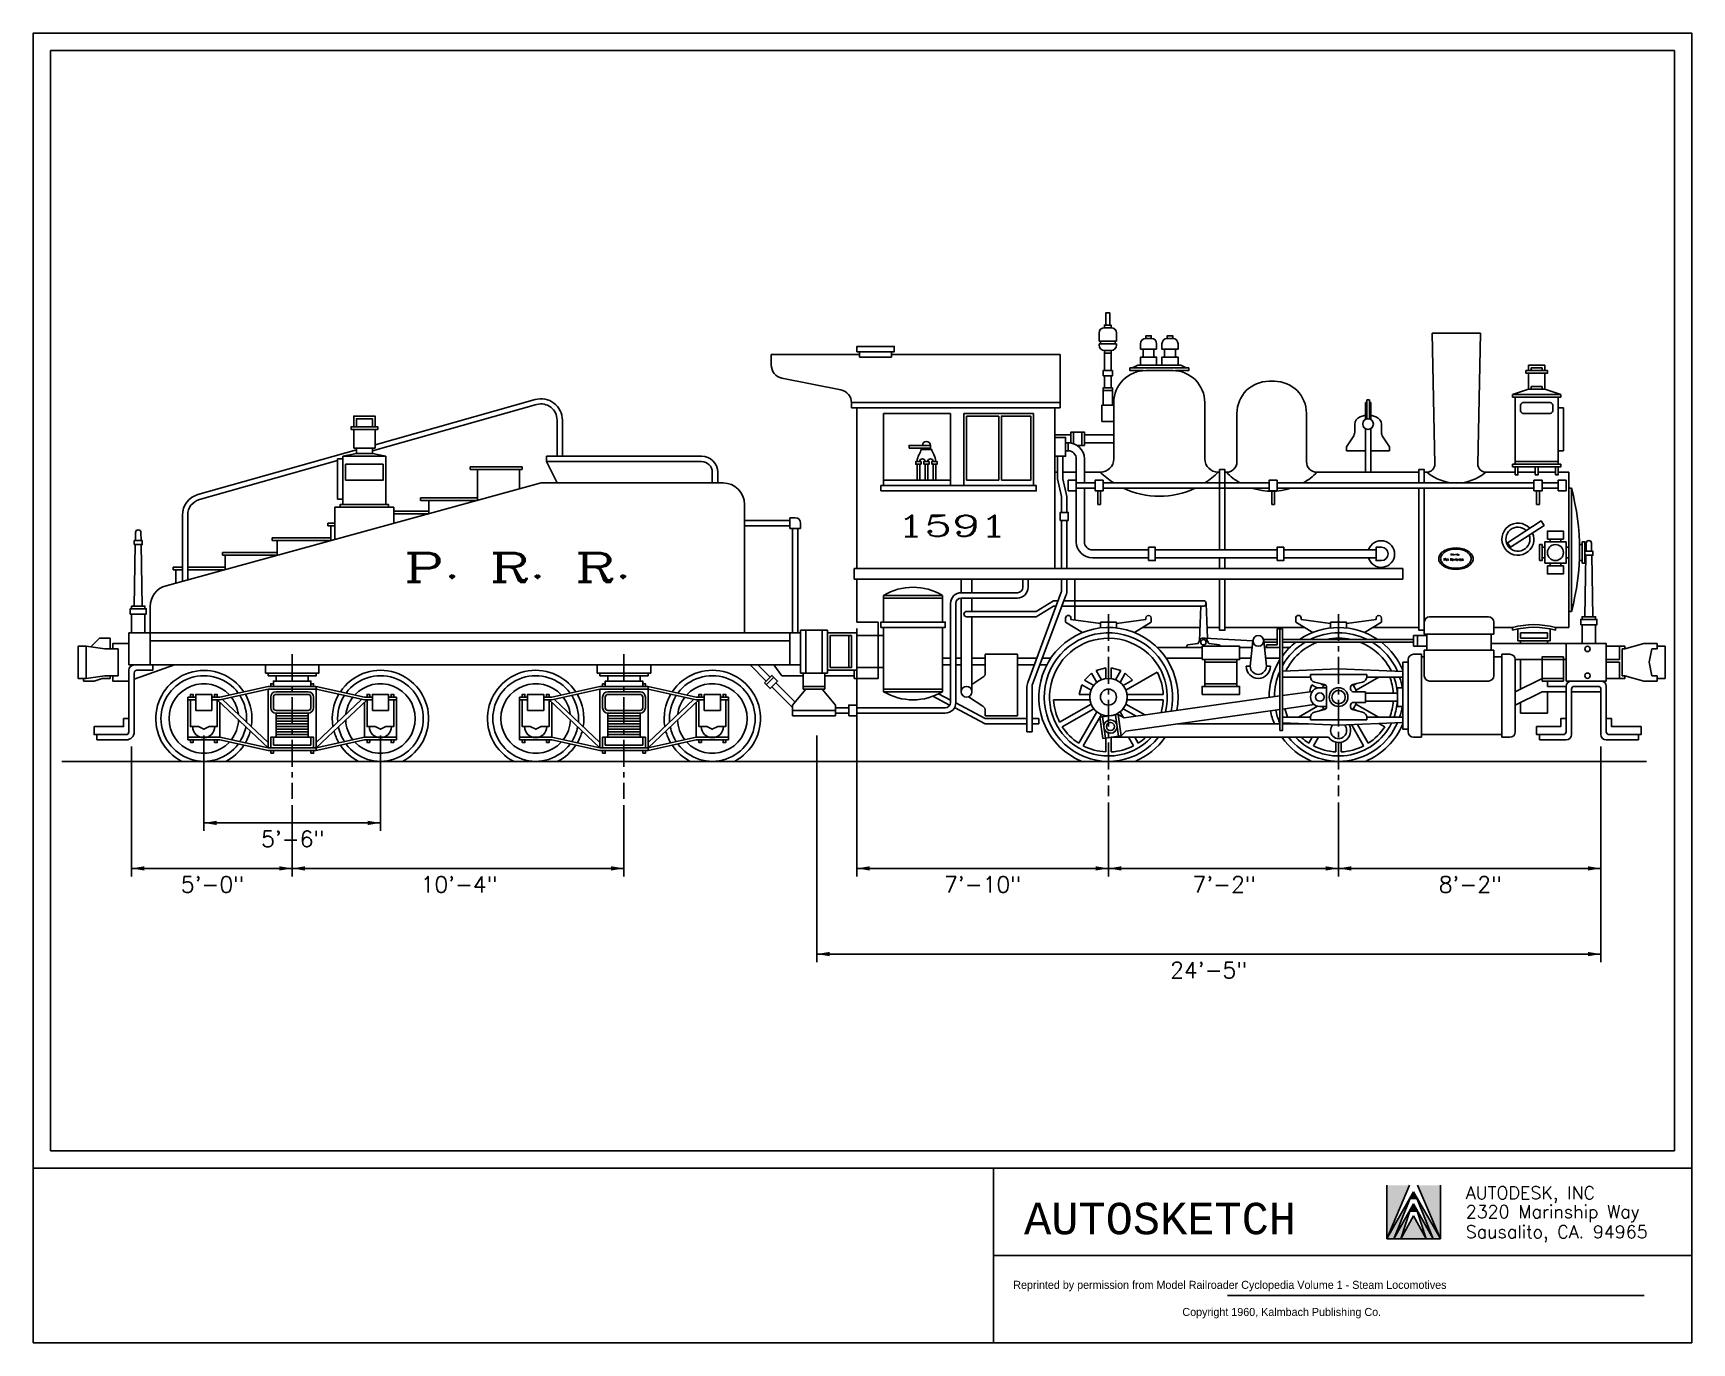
# Model space of a CAD drawing. Extents: x 0 to 620, y 0 to 489.
import ezdxf

# ---------------------------------------------------------------- set-up
doc = ezdxf.new("R2010")
doc.units = 0
doc.header["$LTSCALE"] = 8
doc.linetypes.add('AXES', pattern=[2, 1.25, -0.25, 0.25, -0.25])
for name, color, linetype in [('1', 7, 'CONTINUOUS'), ('2', 7, 'CONTINUOUS'), ('3', 7, 'CONTINUOUS'), ('4', 7, 'CONTINUOUS'), ('5', 7, 'CONTINUOUS')]:
    doc.layers.add(name, color=color, linetype=linetype)
doc.styles.add('MONOTXT', font='MONOTXT')
doc.styles.add('ROMANC', font='ROMANC')
doc.styles.add('ROMANS', font='ROMANS')

msp = doc.modelspace()

# ---------------------------------------------------------------- texts
at = {"layer": '1', "color": 7, "style": 'ROMANC', "width": 1.5}
for s, height, p in [('1591', 8, (322.75, 301.23)), ('P. R. R.', 10.8, (138.49, 284.23))]:
    msp.add_text(s, height=height, dxfattribs=at).set_placement(p)
at = {"layer": '1', "color": 7, "style": 'ROMANC'}
for s, height, p in [('Rick Barrientos', 0.72, (526.98, 292.26)), ('Drawn By:', 0.48, (529.61, 294.25))]:
    msp.add_text(s, height=height, dxfattribs=at).set_placement(p)
at = {"layer": '5', "color": 7, "style": 'MONOTXT'}
msp.add_text('AUTOSKETCH', height=11.742, dxfattribs=at).set_placement((370.23, 40.56))
at = {"layer": '5', "color": 7}
for s, p in [('Reprinted by permission from Model Railroader Cyclopedia Volume 1 - Steam Locomotives', (366.19, 20.16)), ('Copyright 1960, Kalmbach Publishing Co.', (429.38, 10.03))]:
    msp.add_text(s, height=3, dxfattribs=at).set_placement(p)

# ---------------------------------------------------------------- blocks, each defined once
blk = doc.blocks.new('ENGINE-G1')
at = {"layer": '3', "color": 5}
for p, q in [((292.75, 226.83), (292.75, 142.23)), ((585.75, 222.83), (585.75, 142.23)), ((292.75, 145.23), (585.75, 145.23))]:
    blk.add_line(p, q, dxfattribs=at)
for points in [[(297.55, 144.43), (292.75, 145.23), (297.55, 146.03)], [(580.95, 144.43), (585.75, 145.23), (580.95, 146.03)]]:
    blk.add_solid(points, dxfattribs=at)
at = {"layer": '3', "color": 5, "style": 'ROMANS'}
blk.add_text('24\'-5"', height=6, dxfattribs=at).set_placement((424.82, 136.23))
blk = doc.blocks.new('ENGINE-G2')
at = {"layer": '3', "color": 5}
for p, q in [((307.75, 266.83), (307.75, 174.23)), ((401.75, 201.83), (401.75, 174.23)), ((307.75, 177.23), (401.75, 177.23))]:
    blk.add_line(p, q, dxfattribs=at)
for points in [[(312.55, 176.43), (307.75, 177.23), (312.55, 178.03)], [(396.95, 176.43), (401.75, 177.23), (396.95, 178.03)]]:
    blk.add_solid(points, dxfattribs=at)
at = {"layer": '3', "color": 5, "style": 'ROMANS'}
blk.add_text('7\'-10"', height=6, dxfattribs=at).set_placement((340.32, 168.23))
blk = doc.blocks.new('ENGINE-G3')
at = {"layer": '5', "color": 7}
for p, q in [((505.73, 38.86), (505.73, 58.89)), ((514.2, 58.89), (505.73, 38.86)), ((515.74, 56.42), (505.97, 39.32)), ((515.74, 56.42), (525.51, 39.32)), ((517.28, 58.89), (525.76, 38.86)), ((525.76, 38.86), (525.76, 58.89)), ((508.35, 38.86), (514.39, 53.65)), ((515.74, 51.95), (508.35, 38.86)), ((515.74, 51.95), (523.14, 38.86)), ((523.14, 38.86), (517.09, 53.65)), ((514.39, 49.18), (510.97, 38.86)), ((515.74, 47.49), (510.97, 38.86)), ((514.39, 49.18), (517.09, 49.18)), ((515.74, 47.49), (520.52, 38.86)), ((517.09, 49.18), (520.52, 38.86)), ((505.73, 38.86), (508.35, 38.86)), ((508.35, 38.86), (510.97, 38.86)), ((510.97, 38.86), (520.52, 38.86)), ((523.14, 38.86), (520.52, 38.86)), ((525.76, 38.86), (523.14, 38.86))]:
    blk.add_line(p, q, dxfattribs=at)
for points in [[(505.73, 38.86), (505.73, 58.89), (514.2, 58.89)], [(515.74, 56.42), (505.73, 38.86), (514.39, 53.65)], [(515.74, 56.42), (514.39, 53.65), (517.09, 53.65)], [(517.09, 53.65), (525.76, 38.86), (515.74, 56.42)], [(517.28, 58.89), (525.76, 58.89), (525.76, 38.86)], [(505.73, 38.86), (508.35, 38.86), (514.39, 53.65)], [(514.39, 49.18), (515.74, 51.95), (508.35, 38.86)], [(514.39, 49.18), (517.09, 49.18), (515.74, 51.95)], [(517.09, 49.18), (523.14, 38.86), (515.74, 51.95)], [(517.09, 53.65), (523.14, 38.86), (525.76, 38.86)], [(508.35, 38.86), (510.97, 38.86), (514.39, 49.18)], [(510.97, 38.86), (515.74, 47.49), (520.52, 38.86)], [(517.09, 49.18), (520.52, 38.86), (523.14, 38.86)]]:
    blk.add_solid(points, dxfattribs=at)
at = {"layer": '5', "color": 7, "style": 'ROMANS'}
for s, p in [('AUTODESK, INC', (535.25, 53.64)), ('2320 Marinship Way', (535.25, 46.62)), ('Sausalito, CA. 94965', (535.25, 39.09))]:
    blk.add_text(s, height=4.7764, dxfattribs=at).set_placement(p)
blk = doc.blocks.new('ENGINE-G4')
at = {"layer": '3', "color": 5}
for p, q in [((96.75, 200.83), (96.75, 174.23)), ((220.75, 200.83), (220.75, 174.23)), ((96.75, 177.23), (220.75, 177.23))]:
    blk.add_line(p, q, dxfattribs=at)
for points in [[(101.55, 176.43), (96.75, 177.23), (101.55, 178.03)], [(215.95, 176.43), (220.75, 177.23), (215.95, 178.03)]]:
    blk.add_solid(points, dxfattribs=at)
at = {"layer": '3', "color": 5, "style": 'ROMANS'}
blk.add_text('10\'-4"', height=6, dxfattribs=at).set_placement((144.75, 168.23))
blk = doc.blocks.new('ENGINE-G5')
at = {"layer": '3', "color": 5}
for p, q in [((63.75, 226.83), (63.75, 191.23)), ((129.75, 226.83), (129.75, 191.23)), ((63.75, 194.23), (129.75, 194.23))]:
    blk.add_line(p, q, dxfattribs=at)
for points in [[(68.55, 193.43), (63.75, 194.23), (68.55, 195.03)], [(124.95, 193.43), (129.75, 194.23), (124.95, 195.03)]]:
    blk.add_solid(points, dxfattribs=at)
at = {"layer": '3', "color": 5, "style": 'ROMANS'}
blk.add_text('5\'-6"', height=6, dxfattribs=at).set_placement((85.17, 185.23))
blk = doc.blocks.new('ENGINE-G6')
at = {"layer": '3', "color": 5}
for p, q in [((36.75, 222.83), (36.75, 174.23)), ((96.75, 200.83), (96.75, 174.23)), ((96.75, 177.23), (36.75, 177.23))]:
    blk.add_line(p, q, dxfattribs=at)
for points in [[(41.55, 178.03), (36.75, 177.23), (41.55, 176.43)], [(91.95, 178.03), (96.75, 177.23), (91.95, 176.43)]]:
    blk.add_solid(points, dxfattribs=at)
at = {"layer": '3', "color": 5, "style": 'ROMANS'}
blk.add_text('5\'-0"', height=6, dxfattribs=at).set_placement((55.17, 168.23))
blk = doc.blocks.new('ENGINE-G7')
at = {"layer": '1', "color": 7}
for p, q in [((38.16, 298.23), (37.75, 275.23)), ((38.25, 302.73), (38.19, 299.73)), ((40.25, 302.73), (40.3, 299.73)), ((40.33, 298.23), (40.75, 275.23))]:
    blk.add_line(p, q, dxfattribs=at)
for points in [[(37.75, 298.23), (37.75, 299.73), (40.75, 299.73), (40.75, 298.23)], [(36.25, 272.23), (36.25, 274.23), (42.25, 274.23), (42.25, 272.23)], [(36.75, 274.23), (36.75, 275.23), (41.75, 275.23), (41.75, 274.23)], [(36.75, 265.23), (36.75, 272.23), (41.75, 272.23), (41.75, 265.23)]]:
    blk.add_lwpolyline(points, close=True, dxfattribs=at)
blk.add_arc((39.25, 302.73), 1, 0, 180, dxfattribs=at)
blk = doc.blocks.new('ENGINE-G8')
at = {"layer": '3', "color": 5}
for p, q in [((401.75, 201.83), (401.75, 174.23)), ((487.75, 201.83), (487.75, 174.23)), ((401.75, 177.23), (487.75, 177.23))]:
    blk.add_line(p, q, dxfattribs=at)
for points in [[(406.55, 176.43), (401.75, 177.23), (406.55, 178.03)], [(482.95, 176.43), (487.75, 177.23), (482.95, 178.03)]]:
    blk.add_solid(points, dxfattribs=at)
at = {"layer": '3', "color": 5, "style": 'ROMANS'}
blk.add_text('7\'-2"', height=6, dxfattribs=at).set_placement((433.17, 168.23))
blk = doc.blocks.new('ENGINE-G9')
at = {"layer": '1', "color": 7}
for p, q in [((381.27, 240.23), (394.82, 240.23)), ((383.52, 231.86), (395.25, 238.63))]:
    blk.add_line(p, q, dxfattribs=at)
blk.add_arc((401.75, 241.25), 20.51, 182.84512, 207.24058, dxfattribs=at)
blk = doc.blocks.new('ENGINE-G10')
at = {"layer": '1', "color": 7}
for p, q in [((384.51, 230.13), (396.25, 236.9)), ((390.65, 224), (397.42, 235.73))]:
    blk.add_line(p, q, dxfattribs=at)
blk.add_arc((401.74, 241.25), 20.51, 212.84507, 237.24053, dxfattribs=at)
blk = doc.blocks.new('ENGINE-G11')
at = {"layer": '1', "color": 7}
for p, q in [((392.37, 223), (399.15, 234.73)), ((400.75, 220.76), (400.75, 225.94))]:
    blk.add_line(p, q, dxfattribs=at)
blk.add_arc((401.73, 241.25), 20.51, 242.84511, 267.24052, dxfattribs=at)
blk = doc.blocks.new('ENGINE-G12')
at = {"layer": '1', "color": 7}
for p, q in [((402.75, 220.76), (402.75, 226.19)), ((411.11, 223), (409.24, 226.25))]:
    blk.add_line(p, q, dxfattribs=at)
blk.add_arc((401.75, 241.22), 20.49, 272.78655, 297.19087, dxfattribs=at)
blk = doc.blocks.new('ENGINE-G13')
at = {"layer": '1', "color": 7}
for p, q in [((391.78, 245.83), (390.86, 242.23)), ((390.86, 242.23), (394.82, 242.23)), ((391.78, 245.83), (395.25, 243.83))]:
    blk.add_line(p, q, dxfattribs=at)
blk = doc.blocks.new('ENGINE-G14')
at = {"layer": '1', "color": 7}
for p, q in [((392.82, 247.54), (395.42, 250.19)), ((395.42, 250.19), (397.42, 246.73)), ((392.82, 247.54), (396.25, 245.56))]:
    blk.add_line(p, q, dxfattribs=at)
blk = doc.blocks.new('ENGINE-G15')
at = {"layer": '1', "color": 7}
for p, q in [((397.17, 251.16), (400.75, 252.16)), ((397.17, 251.16), (399.15, 247.73)), ((400.75, 252.16), (400.75, 248.16))]:
    blk.add_line(p, q, dxfattribs=at)
blk = doc.blocks.new('ENGINE-G16')
at = {"layer": '1', "color": 7}
for p, q in [((402.75, 252.12), (406.34, 251.19)), ((402.75, 252.12), (402.75, 248.16)), ((406.34, 251.19), (404.34, 247.73))]:
    blk.add_line(p, q, dxfattribs=at)
blk = doc.blocks.new('ENGINE-G17')
at = {"layer": '1', "color": 7}
for p, q in [((408.06, 250.16), (406.08, 246.73)), ((408.06, 250.16), (410.71, 247.56)), ((410.71, 247.56), (407.25, 245.56))]:
    blk.add_line(p, q, dxfattribs=at)
blk = doc.blocks.new('ENGINE-G19')
at = {"layer": '1', "color": 7}
blk.add_line((419.97, 250.6), (408.25, 243.83), dxfattribs=at)
blk = doc.blocks.new('ENGINE-G18')
at = {"layer": '1', "color": 7}
blk.add_line((422.22, 242.23), (408.67, 242.23), dxfattribs=at)
blk.add_arc((401.74, 241.21), 20.51, 2.84512, 27.24057, dxfattribs=at)
at = {"layer": '1'}
blk.add_blockref('ENGINE-G19', (0, 0), dxfattribs=at)
blk = doc.blocks.new('ENGINE-G20')
at = {"layer": '3', "color": 5}
for p, q in [((487.75, 201.83), (487.75, 174.23)), ((585.75, 201.83), (585.75, 174.23)), ((487.75, 177.23), (585.75, 177.23))]:
    blk.add_line(p, q, dxfattribs=at)
for points in [[(492.55, 176.43), (487.75, 177.23), (492.55, 178.03)], [(580.95, 176.43), (585.75, 177.23), (580.95, 178.03)]]:
    blk.add_solid(points, dxfattribs=at)
at = {"layer": '3', "color": 5, "style": 'ROMANS'}
blk.add_text('8\'-2"', height=6, dxfattribs=at).set_placement((525.17, 168.23))
blk = doc.blocks.new('ENGINE-G21')
at = {"layer": '1', "color": 7}
for p, q in [((478.76, 235.61), (482.49, 236.54)), ((483.25, 237.51), (483.25, 241.23)), ((477.25, 233.67), (477.25, 232.73)), ((487.75, 232.73), (477.25, 232.73))]:
    blk.add_line(p, q, dxfattribs=at)
for centre, radius, start, end in [((479.25, 233.67), 2, 104.03626, 179.99999), ((482.25, 237.51), 1, 284.03623, 0)]:
    blk.add_arc(centre, radius, start, end, dxfattribs=at)
blk = doc.blocks.new('ENGINE-G22')
at = {"layer": '1', "color": 7}
for p, q in [((487.75, 249.73), (477.25, 249.73)), ((477.25, 248.79), (477.25, 249.73)), ((478.76, 246.85), (482.49, 245.92)), ((483.25, 244.95), (483.25, 241.23))]:
    blk.add_line(p, q, dxfattribs=at)
for centre, radius, start, end in [((479.25, 248.79), 2, 180, 255.96374), ((482.25, 244.95), 1, 0, 75.96378)]:
    blk.add_arc(centre, radius, start, end, dxfattribs=at)
blk = doc.blocks.new('ENGINE-G23')
at = {"layer": '1', "color": 7}
blk.add_lwpolyline([(550.85, 298.89), (563.43, 307.06), (564.52, 305.38), (551.94, 297.21)], close=True, dxfattribs=at)
for radius, start, end in [(6, 42.74995, 23.50782), (4.5, 46.06367, 20.13779)]:
    blk.add_arc((554.75, 300.23), radius, start, end, dxfattribs=at)

# ---------------------------------------------------------------- linework, layer by layer
at = {"layer": '1', "color": 7}
for p, q in [((400.25, 379.23), (402.75, 379.23)), ((398.25, 374.23), (398.25, 377.23)), ((398.25, 374.23), (404.75, 374.23)), ((398.25, 372.73), (398.25, 373.23)), ((398.25, 373.23), (404.75, 373.23)), ((398.75, 374.23), (398.75, 373.23)), ((404.25, 374.23), (404.25, 373.23)), ((404.75, 377.23), (404.75, 374.23)), ((404.75, 373.23), (404.75, 372.73)), ((413.75, 371.23), (413.75, 373.23)), ((415.75, 375.23), (417.75, 375.23)), ((419.75, 373.23), (419.75, 371.23)), ((421.75, 371.23), (421.75, 373.23)), ((423.75, 375.23), (425.75, 375.23)), ((427.75, 373.23), (427.75, 371.23)), ((308.75, 370.23), (308.75, 368.23)), ((308.75, 368.23), (320.75, 368.23)), ((320.75, 370.23), (320.75, 368.23)), ((400.25, 363.23), (400.25, 370.73)), ((402.75, 370.73), (400.25, 370.73)), ((400.25, 369.73), (402.75, 369.73)), ((402.75, 370.73), (402.75, 363.23)), ((419.75, 371.23), (413.75, 371.23)), ((427.75, 371.23), (421.75, 371.23)), ((425.75, 363.23), (415.75, 363.23)), ((558.75, 356.23), (558.75, 362.23)), ((558.75, 362.23), (564.75, 362.23)), ((564.75, 362.23), (564.75, 356.23)), ((399.75, 355.73), (403.25, 355.73)), ((552.75, 354.23), (558.75, 356.23)), ((552.75, 354.23), (570.75, 354.23)), ((552.75, 353.23), (552.75, 354.23)), ((564.75, 356.23), (558.75, 356.23)), ((564.75, 356.23), (570.75, 354.23)), ((570.75, 354.23), (570.75, 353.23)), ((126.75, 333.23), (188.12, 350.52)), ((127.75, 335.51), (187.58, 352.37)), ((497.75, 344.97), (497.75, 351.23)), ((497.75, 351.23), (498.25, 351.23)), ((498.25, 345.23), (498.25, 352.23)), ((498.25, 352.23), (499.25, 352.23)), ((499.25, 352.23), (499.25, 345.23)), ((499.25, 351.23), (499.75, 351.23)), ((499.75, 351.23), (499.75, 344.98)), ((553.75, 353.23), (552.75, 353.23)), ((553.75, 328.23), (553.75, 353.23)), ((553.75, 353.23), (569.75, 353.23)), ((555.75, 348.23), (555.75, 350.23)), ((556.75, 351.23), (566.75, 351.23)), ((566.75, 347.23), (556.75, 347.23)), ((567.75, 350.23), (567.75, 348.23)), ((569.75, 353.23), (569.75, 328.23)), ((570.75, 353.23), (569.75, 353.23)), ((569.75, 349.23), (571.75, 349.23)), ((571.75, 349.23), (571.75, 333.23)), ((195.75, 331.23), (195.75, 344.74)), ((197.75, 344.67), (197.75, 331.23)), ((493.75, 340.14), (493.75, 343.07)), ((495.8, 345.91), (497.75, 346.56)), ((497.75, 325.23), (497.75, 341.51)), ((501.69, 345.91), (499.75, 346.56)), ((499.75, 341.52), (499.75, 325.23)), ((503.75, 340.14), (503.75, 343.07)), ((381.75, 339.23), (387.75, 339.23)), ((385.75, 336.23), (386.75, 336.23)), ((385.75, 336.23), (387.75, 336.23)), ((386.75, 336.23), (386.75, 333.23)), ((388.75, 340.23), (388.75, 335.91)), ((391.75, 340.23), (391.75, 335.23)), ((392.75, 339.23), (403.75, 339.23)), ((392.75, 336.23), (403.75, 336.23)), ((490.75, 334.73), (493.24, 338.47)), ((490.75, 333.23), (490.75, 334.73)), ((506.75, 334.73), (504.25, 338.47)), ((506.75, 333.23), (506.75, 334.73)), ((61.58, 316.87), (120.75, 333.54)), ((62.12, 315.03), (113.75, 329.57)), ((120.75, 332.23), (115.75, 331.23)), ((115.75, 313.23), (115.75, 331.23)), ((115.75, 331.23), (131.75, 331.23)), ((126.75, 332.23), (131.75, 331.23)), ((131.75, 331.23), (131.75, 313.23)), ((191.75, 331.23), (249.75, 331.23)), ((191.75, 331.23), (191.75, 329.23)), ((191.75, 329.23), (249.75, 329.23)), ((191.75, 329.23), (195.75, 321.23)), ((331.75, 333.73), (335.75, 333.73)), ((332.25, 334.23), (332.25, 333.73)), ((332.25, 334.23), (332.25, 333.73)), ((335.25, 334.23), (335.25, 333.73)), ((385.75, 333.23), (386.75, 333.23)), ((389.75, 330.23), (389.75, 299.23)), ((392.75, 330.23), (392.75, 321.23)), ((497.75, 333.23), (490.75, 333.23)), ((499.75, 333.23), (506.75, 333.23)), ((553.75, 329.23), (569.75, 329.23)), ((571.75, 333.23), (569.75, 333.23)), ((163.25, 327.23), (163.25, 326.23)), ((163.25, 327.23), (182.75, 327.23)), ((163.25, 326.23), (182.75, 326.23)), ((166.02, 314.73), (166.02, 326.23)), ((181.75, 326.23), (181.75, 319.04)), ((182.75, 327.23), (182.75, 326.23)), ((253.75, 325.23), (253.75, 321.23)), ((255.75, 325.23), (255.75, 321.23)), ((569.75, 328.23), (553.75, 328.23)), ((396.75, 321.23), (389.75, 321.23)), ((389.75, 319.23), (396.75, 319.23)), ((392.75, 319.23), (392.75, 299.23)), ((461.75, 321.23), (399.75, 321.23)), ((399.75, 319.23), (461.75, 319.23)), ((560.75, 321.23), (464.75, 321.23)), ((464.75, 319.23), (560.75, 319.23)), ((569.75, 321.23), (563.75, 321.23)), ((563.75, 319.23), (569.75, 319.23)), ((569.75, 319.23), (569.75, 321.23)), ((112.75, 300.21), (112.75, 312.23)), ((112.75, 312.23), (134.75, 312.23)), ((134.75, 312.23), (134.75, 306.16)), ((134.75, 310.73), (147.77, 310.73)), ((144.75, 315.73), (166.02, 315.73)), ((144.75, 315.73), (144.75, 314.73)), ((144.75, 314.73), (166.02, 314.73)), ((147.77, 309.73), (147.77, 314.73)), ((55.75, 284.52), (55.75, 309.17)), ((57.75, 309.25), (57.75, 285.07)), ((110.09, 306.23), (112.75, 306.23)), ((110.09, 306.23), (110.09, 305.23)), ((110.09, 305.23), (112.75, 305.23)), ((111.27, 299.73), (111.27, 305.23)), ((134.75, 309.73), (147.77, 309.73)), ((265.75, 307.23), (282.75, 307.23)), ((265.75, 305.23), (282.75, 305.23)), ((282.75, 304.23), (282.75, 308.23)), ((282.75, 308.23), (284.75, 308.23)), ((286.75, 304.23), (282.75, 304.23)), ((283.75, 304.23), (283.75, 265.23)), ((285.75, 304.23), (285.75, 265.23)), ((286.75, 306.23), (286.75, 304.23)), ((89.25, 300.73), (89.25, 299.73)), ((89.25, 300.73), (111.27, 300.73)), ((89.25, 299.73), (111.27, 299.73)), ((91.2, 294.23), (91.2, 299.73)), ((566.75, 300.23), (566.75, 299.23)), ((570.75, 300.23), (570.75, 299.23)), ((578.75, 298.23), (577.75, 298.23)), ((580.25, 298.73), (580.19, 295.73)), ((582.25, 298.73), (582.3, 295.73)), ((70.75, 295.23), (91.2, 295.23)), ((70.75, 295.23), (70.75, 294.23)), ((70.75, 294.23), (91.2, 294.23)), ((71.75, 288.9), (71.75, 294.23)), ((395.75, 296.23), (416.75, 296.23)), ((416.75, 293.23), (395.75, 293.23)), ((419.25, 296.23), (464.75, 296.23)), ((464.75, 293.23), (419.25, 293.23)), ((467.25, 296.23), (501.75, 296.23)), ((501.75, 293.23), (467.25, 293.23)), ((563.75, 297.23), (564.75, 297.23)), ((563.75, 293.23), (564.75, 293.23)), ((572.75, 297.23), (573.75, 297.23)), ((572.75, 293.23), (573.75, 293.23)), ((578.75, 292.23), (577.75, 292.23)), ((580.16, 294.23), (579.75, 271.23)), ((582.33, 294.23), (582.75, 271.23)), ((52.25, 289.73), (52.25, 288.73)), ((52.25, 289.73), (55.75, 289.73)), ((52.25, 288.73), (55.75, 288.73)), ((57.75, 288.73), (71.12, 288.73)), ((346.75, 280.23), (346.75, 285.23)), ((350.75, 280.23), (350.75, 285.23)), ((369.75, 285.23), (369.75, 282.23)), ((371.75, 282.23), (371.75, 285.23)), ((384.25, 285.23), (384.25, 281.09)), ((386.25, 285.23), (386.25, 281.32)), ((389.25, 285.23), (389.25, 270)), ((566.75, 290.23), (566.75, 291.23)), ((570.75, 290.23), (570.75, 291.23)), ((317.75, 269.23), (317.75, 279.23)), ((317.75, 279.23), (339.75, 279.23)), ((317.75, 279.23), (339.75, 279.23)), ((339.75, 279.23), (339.75, 269.23)), ((367.75, 280.23), (346.75, 280.23)), ((384.12, 280.39), (371.62, 246.74)), ((385.86, 279.21), (373.37, 246.07)), ((317.75, 278.23), (339.75, 278.23)), ((342.75, 276.23), (342.75, 239.23)), ((344.75, 239.23), (344.75, 276.23)), ((346.75, 243.23), (346.75, 278.23)), ((346.75, 278.23), (367.75, 278.23)), ((350.75, 273.23), (350.75, 278.23)), ((436.25, 275.23), (435.75, 262.23)), ((438.25, 276.23), (438.71, 263.19)), ((317.75, 243.23), (317.75, 267.23)), ((339.75, 267.23), (339.75, 243.23)), ((350.75, 243.23), (350.75, 271.23)), ((385.75, 270.73), (385.75, 269.23)), ((385.75, 269.23), (392.06, 265.34)), ((387.75, 270.73), (387.75, 270.23)), ((398.75, 268.73), (387.75, 270.23)), ((398.75, 269.23), (401.75, 269.23)), ((398.75, 269.23), (398.75, 267.08)), ((404.75, 269.23), (401.75, 269.23)), ((404.75, 268.73), (415.75, 270.23)), ((404.75, 269.23), (404.75, 267.12)), ((417.75, 269.23), (411.43, 265.34)), ((415.75, 270.73), (415.75, 270.23)), ((417.75, 270.73), (417.75, 269.23)), ((464.75, 266.73), (464.75, 260.73)), ((465.75, 266.73), (464.75, 266.73)), ((471.75, 270.73), (471.75, 269.23)), ((471.75, 269.23), (478.06, 265.34)), ((473.75, 270.73), (473.75, 270.23)), ((484.75, 268.73), (473.75, 270.23)), ((484.75, 269.23), (487.75, 269.23)), ((484.75, 269.23), (484.75, 267.08)), ((490.75, 269.23), (487.75, 269.23)), ((490.75, 268.73), (501.75, 270.23)), ((490.75, 269.23), (490.75, 267.12)), ((503.75, 269.23), (497.43, 265.34)), ((501.75, 270.73), (501.75, 270.23)), ((503.75, 270.73), (503.75, 269.23)), ((519.75, 264.73), (519.75, 269.23)), ((521.75, 271.23), (543.75, 271.23)), ((545.75, 269.23), (545.75, 264.73)), ((552.75, 267.23), (552.75, 266.23)), ((554.75, 266.69), (554.75, 262.23)), ((566.75, 266.7), (566.75, 262.23)), ((568.75, 267.23), (568.75, 266.23)), ((24.75, 263.23), (21.5, 259.98)), ((28.75, 263.23), (24.75, 263.23)), ((28.75, 259.23), (28.75, 263.23)), ((288.75, 266.23), (288.75, 250.23)), ((294.75, 266.23), (294.75, 250.23)), ((304.75, 264.23), (304.75, 252.23)), ((430.75, 259.73), (431.25, 260.73)), ((431.25, 260.73), (435.25, 261.23)), ((435.25, 261.23), (436.04, 262.82)), ((436.71, 263.23), (437.78, 263.23)), ((437.78, 263.23), (455.75, 262.23)), ((439.25, 261.23), (438.45, 262.82)), ((443.25, 260.73), (439.25, 261.23)), ((443.49, 260.24), (443.25, 260.73)), ((454.75, 252.73), (455.75, 262.23)), ((460.75, 252.73), (459.75, 262.23)), ((464.75, 260.73), (460.75, 260.73)), ((460.75, 260.73), (460.75, 259.73)), ((517.25, 264.23), (517.25, 260.23)), ((519.75, 264.73), (545.75, 264.73)), ((520.75, 264.73), (520.75, 258.73)), ((544.75, 264.73), (544.75, 258.73)), ((572.75, 261.23), (544.75, 261.23)), ((554.75, 262.23), (566.75, 262.23)), ((555.75, 262.23), (555.75, 261.23)), ((565.75, 262.23), (565.75, 261.23)), ((594.75, 259.23), (601.75, 261.23)), ((601.75, 261.23), (606.75, 261.23)), ((606.75, 261.23), (606.75, 259.23)), ((19.75, 260.23), (19.75, 248.23)), ((342.75, 255.73), (339.75, 255.73)), ((346.75, 255.73), (344.75, 255.73)), ((355.75, 255.73), (350.75, 255.73)), ((355.75, 257.23), (355.75, 250.3)), ((367.75, 257.23), (355.75, 257.23)), ((367.75, 234.23), (367.75, 257.23)), ((367.75, 255.73), (374.94, 255.73)), ((377.02, 255.73), (380.15, 255.73)), ((436.75, 259.73), (420, 259.73)), ((436.75, 255.73), (423.31, 255.73)), ((437.75, 245.23), (437.75, 255.23)), ((437.75, 254.23), (449.75, 254.23)), ((449.75, 255.23), (449.75, 245.23)), ((450.75, 259.73), (455.48, 259.73)), ((450.75, 255.73), (455.06, 255.73)), ((459.99, 259.73), (465.75, 259.73)), ((460.43, 255.73), (465.75, 255.73)), ((466.75, 259.73), (469.48, 259.73)), ((513.75, 255.23), (513.75, 228.23)), ((518.75, 257.23), (515.75, 257.23)), ((518.75, 257.23), (518.75, 226.23)), ((518.75, 256.23), (519.75, 256.23)), ((519.75, 249.23), (519.75, 258.73)), ((519.75, 258.73), (545.75, 258.73)), ((545.75, 258.73), (545.75, 249.23)), ((548.75, 256.23), (545.75, 256.23)), ((548.75, 257.23), (548.75, 226.23)), ((551.75, 257.23), (548.75, 257.23)), ((553.75, 255.23), (572.75, 255.23)), ((553.75, 228.23), (553.75, 255.23)), ((555.75, 255.23), (555.75, 244.23)), ((592.75, 255.23), (587.75, 255.23)), ((587.75, 254.23), (592.75, 254.23)), ((592.75, 260.23), (592.75, 255.23)), ((592.75, 254.23), (592.75, 248.23)), ((603.75, 254.23), (604.75, 259.23)), ((603.75, 254.23), (604.75, 249.23)), ((606.75, 259.23), (604.75, 259.23)), ((606.75, 260.23), (609.75, 260.23)), ((609.75, 248.23), (609.75, 260.23)), ((18.75, 248.23), (18.75, 247.23)), ((22.75, 247.23), (25.75, 248.23)), ((25.75, 248.23), (28.75, 248.23)), ((28.75, 249.23), (28.75, 248.23)), ((35.75, 228.23), (35.75, 251.23)), ((37.75, 250.23), (37.75, 228.23)), ((38.75, 251.23), (44.75, 251.23)), ((273.92, 247.23), (267.92, 253.23)), ((275.33, 248.64), (270.75, 253.23)), ((276.75, 248.64), (273.92, 245.82)), ((279.75, 249.23), (276.75, 253.23)), ((287.75, 249.23), (279.75, 249.23)), ((306.75, 249.23), (295.75, 249.23)), ((339.75, 253.23), (342.75, 253.23)), ((344.75, 253.23), (346.75, 253.23)), ((350.75, 253.23), (355.75, 253.23)), ((354.86, 248.64), (350.75, 245.9)), ((367.75, 253.23), (374.02, 253.23)), ((376.08, 253.23), (378.67, 253.23)), ((453.25, 252.73), (454.75, 252.73)), ((460.75, 252.73), (462.25, 252.73)), ((487.75, 251.73), (466.74, 250.86)), ((477.25, 248.73), (466.75, 248.73)), ((487.75, 251.73), (511.75, 250.73)), ((487.75, 249.73), (498.25, 249.73)), ((502.74, 248.73), (494.25, 243.83)), ((498.25, 248.79), (498.25, 249.73)), ((511.75, 248.73), (498.25, 248.73)), ((563.75, 248.23), (553.75, 243.23)), ((571.75, 248.23), (563.75, 248.23)), ((594.75, 249.23), (601.75, 247.23)), ((606.75, 249.23), (604.75, 249.23)), ((606.75, 247.23), (606.75, 249.23)), ((606.75, 248.23), (609.75, 248.23)), ((18.75, 247.23), (22.75, 247.23)), ((69.75, 241.23), (87.75, 245.23)), ((69.75, 240.23), (87.75, 244.23)), ((87.75, 245.23), (105.75, 245.23)), ((87.75, 244.23), (87.75, 222.23)), ((87.75, 244.23), (105.75, 244.23)), ((90.75, 243.23), (102.75, 243.23)), ((90.75, 242.23), (102.75, 242.23)), ((105.75, 245.23), (105.75, 221.23)), ((123.75, 241.23), (105.75, 245.23)), ((105.75, 244.23), (105.75, 222.23)), ((123.75, 240.23), (105.75, 244.23)), ((193.75, 241.23), (211.75, 245.23)), ((193.75, 240.23), (211.75, 244.23)), ((211.75, 245.23), (229.75, 245.23)), ((211.75, 244.23), (211.75, 222.23)), ((211.75, 244.23), (229.75, 244.23)), ((214.75, 243.23), (226.75, 243.23)), ((214.75, 242.23), (226.75, 242.23)), ((247.75, 241.23), (229.75, 245.23)), ((229.75, 245.23), (229.75, 221.23)), ((247.75, 240.23), (229.75, 244.23)), ((229.75, 244.23), (229.75, 222.23)), ((276.04, 245.11), (283.75, 237.4)), ((277.45, 246.52), (284.66, 239.32)), ((287.75, 245.23), (295.75, 245.23)), ((317.75, 244.23), (339.75, 244.23)), ((339.75, 243.23), (317.75, 243.23)), ((342.73, 240.08), (338.27, 242.43)), ((371.25, 244.65), (371.25, 228.23)), ((373.25, 245.37), (373.25, 228.23)), ((437.75, 246.23), (449.75, 246.23)), ((466.82, 241.8), (477.97, 243.37)), ((477.78, 245.83), (479.87, 244.62)), ((480.75, 244.73), (483.25, 244.73)), ((480.96, 246.3), (482.25, 245.56)), ((492.25, 244.95), (492.25, 244.23)), ((496.73, 246.85), (493, 245.92)), ((494.49, 246.28), (493.24, 245.56)), ((493.25, 243.23), (497.75, 243.23)), ((497.75, 243.23), (497.75, 239.23)), ((497.75, 242.73), (509.75, 242.73)), ((511.75, 241.23), (511.75, 244.23)), ((511.75, 244.23), (511.75, 244.23)), ((543.75, 247.23), (521.75, 247.23)), ((563.75, 243.23), (553.75, 238.23)), ((572.75, 243.23), (563.75, 243.23)), ((565.75, 245.23), (565.75, 247.23)), ((572.75, 245.23), (565.75, 245.23)), ((565.75, 243.23), (565.75, 235.23)), ((572.75, 228.23), (572.75, 245.23)), ((574.75, 247.23), (585.75, 247.23)), ((574.75, 244.23), (574.75, 227.23)), ((585.75, 243.23), (574.75, 243.23)), ((575.75, 245.23), (584.75, 245.23)), ((585.75, 244.23), (585.75, 227.23)), ((587.75, 228.23), (587.75, 245.23)), ((601.75, 247.23), (606.75, 247.23)), ((601.75, 247.23), (606.75, 247.23)), ((57.75, 225.23), (57.75, 241.23)), ((57.75, 241.23), (60.75, 241.23)), ((57.75, 240.23), (60.75, 240.23)), ((66.75, 241.23), (69.75, 241.23)), ((66.75, 240.23), (69.75, 240.23)), ((68.75, 240.23), (87.75, 222.23)), ((69.75, 239.28), (69.75, 226.23)), ((70.65, 240.43), (87.75, 224.23)), ((88.75, 237.23), (88.75, 241.23)), ((89.75, 237.23), (89.75, 241.23)), ((102.75, 236.23), (90.75, 236.23)), ((103.75, 241.23), (103.75, 237.23)), ((104.75, 241.23), (104.75, 237.23)), ((104.75, 237.23), (104.75, 241.23)), ((122.85, 240.43), (105.75, 224.23)), ((124.75, 240.23), (105.75, 222.23)), ((126.75, 241.23), (123.75, 241.23)), ((126.75, 240.23), (123.75, 240.23)), ((123.75, 239.28), (123.75, 226.23)), ((135.75, 241.23), (132.75, 241.23)), ((135.75, 240.23), (132.75, 240.23)), ((135.75, 225.23), (135.75, 241.23)), ((181.75, 225.23), (181.75, 241.23)), ((181.75, 241.23), (184.75, 241.23)), ((181.75, 240.23), (184.75, 240.23)), ((190.75, 241.23), (193.75, 241.23)), ((190.75, 240.23), (193.75, 240.23)), ((192.75, 240.23), (211.75, 222.23)), ((193.75, 239.28), (193.75, 226.23)), ((194.65, 240.43), (211.75, 224.23)), ((212.75, 237.23), (212.75, 241.23)), ((213.75, 237.23), (213.75, 241.23)), ((226.75, 236.23), (214.75, 236.23)), ((227.75, 241.23), (227.75, 237.23)), ((228.75, 241.23), (228.75, 237.23)), ((228.75, 237.23), (228.75, 241.23)), ((246.85, 240.43), (229.75, 224.23)), ((248.75, 240.23), (229.75, 222.23)), ((250.75, 241.23), (247.75, 241.23)), ((250.75, 240.23), (247.75, 240.23)), ((247.75, 239.28), (247.75, 226.23)), ((259.75, 241.23), (256.75, 241.23)), ((259.75, 240.23), (256.75, 240.23)), ((259.75, 225.23), (259.75, 241.23)), ((283.75, 236.23), (299.75, 236.23)), ((304.75, 237.23), (299.75, 237.23)), ((340.75, 237.23), (307.75, 237.23)), ((307.75, 237.23), (307.75, 235.23)), ((342.42, 238.25), (336.18, 241.53)), ((355.75, 231.23), (344.21, 237.3)), ((355.75, 233.23), (344.68, 239.05)), ((354.86, 237.82), (349.5, 241.38)), ((355.75, 234.23), (355.75, 236.16)), ((394.82, 240.23), (394.82, 240.23)), ((394.82, 240.23), (394.82, 240.23)), ((394.82, 240.23), (394.82, 240.23)), ((394.82, 240.23), (394.82, 240.23)), ((394.82, 240.23), (394.82, 240.23)), ((394.82, 240.23), (394.82, 240.23)), ((394.82, 240.23), (394.82, 240.23)), ((394.82, 240.23), (394.82, 240.23)), ((394.82, 240.23), (394.82, 240.23)), ((407.25, 233.69), (406.08, 235.73)), ((412.07, 234.12), (407.25, 236.9)), ((407.61, 233.48), (465.77, 241.65)), ((415.3, 234.56), (408.24, 238.63)), ((408.31, 228.53), (465.77, 236.6)), ((422.21, 240.23), (408.67, 240.23)), ((466.73, 236.74), (478.68, 238.42)), ((472.79, 233.75), (479.87, 237.84)), ((480.75, 237.73), (483.25, 237.73)), ((480.97, 236.16), (482.25, 236.9)), ((492.25, 237.51), (492.25, 238.23)), ((496.73, 235.61), (493, 236.54)), ((497.75, 239.23), (493.25, 239.23)), ((494.49, 236.18), (493.25, 236.9)), ((502.71, 233.75), (494.24, 238.63)), ((497.75, 239.73), (509.75, 239.73)), ((555.75, 239.23), (555.75, 235.23)), ((102.75, 235.23), (90.75, 235.23)), ((90.75, 234.23), (102.75, 234.23)), ((90.75, 233.23), (102.75, 233.23)), ((90.75, 232.23), (102.75, 232.23)), ((90.75, 231.23), (102.75, 231.23)), ((90.75, 230.23), (102.75, 230.23)), ((226.75, 235.23), (214.75, 235.23)), ((214.75, 234.23), (226.75, 234.23)), ((214.75, 233.23), (226.75, 233.23)), ((214.75, 232.23), (226.75, 232.23)), ((214.75, 231.23), (226.75, 231.23)), ((214.75, 230.23), (226.75, 230.23)), ((283.75, 234.23), (291.75, 234.23)), ((299.75, 234.23), (291.75, 234.23)), ((304.75, 235.23), (299.75, 235.23)), ((307.75, 235.23), (340.75, 235.23)), ((355.75, 234.23), (367.75, 234.23)), ((371.25, 233.23), (355.75, 233.23)), ((371.25, 231.23), (355.75, 231.23)), ((375.75, 233.23), (373.25, 233.23)), ((375.75, 231.23), (373.25, 231.23)), ((375.75, 233.23), (375.75, 231.23)), ((399.48, 233.85), (400.6, 225.93)), ((400.75, 234.05), (400.75, 234.3)), ((404.45, 234.55), (404.34, 234.73)), ((404.43, 234.54), (405.55, 226.62)), ((405.42, 234.68), (407.61, 233.48)), ((465.75, 231.23), (427.61, 231.23)), ((477.25, 233.73), (466.75, 233.73)), ((487.75, 230.73), (466.75, 231.61)), ((476.48, 231.23), (466.75, 231.23)), ((476.74, 233.72), (477.28, 234.03)), ((487.75, 232.73), (498.25, 232.73)), ((487.75, 230.73), (511.75, 231.73)), ((497.11, 223), (492.54, 230.93)), ((498.85, 224), (494.79, 231.02)), ((498.75, 233.72), (498.21, 234.03)), ((511.75, 233.73), (498.25, 233.73)), ((498.25, 233.67), (498.25, 232.73)), ((504.97, 230.13), (502.76, 231.41)), ((555.75, 235.23), (565.75, 235.23)), ((23.75, 225.23), (23.75, 227.23)), ((23.75, 227.23), (34.75, 227.23)), ((34.75, 225.23), (23.75, 225.23)), ((57.75, 226.23), (69.75, 226.23)), ((69.75, 225.23), (57.75, 225.23)), ((69.75, 226.23), (87.75, 222.23)), ((87.75, 221.23), (69.75, 225.23)), ((89.75, 226.23), (89.75, 223.23)), ((89.75, 223.23), (103.75, 223.23)), ((90.75, 229.23), (102.75, 229.23)), ((90.75, 228.23), (102.75, 228.23)), ((90.75, 227.23), (102.75, 227.23)), ((103.75, 223.23), (103.75, 226.23)), ((123.75, 226.23), (105.75, 222.23)), ((105.75, 221.23), (123.75, 225.23)), ((135.75, 226.23), (123.75, 226.23)), ((123.75, 225.23), (135.75, 225.23)), ((181.75, 226.23), (193.75, 226.23)), ((193.75, 225.23), (181.75, 225.23)), ((193.75, 226.23), (211.75, 222.23)), ((211.75, 221.23), (193.75, 225.23)), ((213.75, 226.23), (213.75, 223.23)), ((213.75, 223.23), (227.75, 223.23)), ((214.75, 229.23), (226.75, 229.23)), ((214.75, 228.23), (226.75, 228.23)), ((214.75, 227.23), (226.75, 227.23)), ((227.75, 223.23), (227.75, 226.23)), ((247.75, 226.23), (229.75, 222.23)), ((229.75, 221.23), (247.75, 225.23)), ((259.75, 226.23), (247.75, 226.23)), ((247.75, 225.23), (259.75, 225.23)), ((371.25, 228.23), (373.25, 228.23)), ((483.96, 226.23), (402.75, 226.23)), ((406.54, 226.76), (408.31, 228.53)), ((412.85, 224), (411.56, 226.23)), ((476.65, 224), (477.92, 226.21)), ((478.37, 223), (480.25, 226.24)), ((486.75, 220.76), (486.75, 224.35)), ((488.75, 220.76), (488.75, 224.35)), ((515.75, 226.23), (518.75, 226.23)), ((518.75, 227.23), (548.75, 227.23)), ((548.75, 226.23), (551.75, 226.23)), ((562.75, 227.23), (571.75, 227.23)), ((562.75, 225.23), (562.75, 227.23)), ((572.75, 225.23), (562.75, 225.23)), ((587.75, 225.23), (599.75, 225.23)), ((599.75, 227.23), (588.75, 227.23)), ((599.75, 225.23), (599.75, 227.23)), ((87.75, 222.23), (105.75, 222.23)), ((87.75, 221.23), (105.75, 221.23)), ((211.75, 222.23), (229.75, 222.23)), ((211.75, 221.23), (229.75, 221.23))]:
    msp.add_line(p, q, dxfattribs=at)
for points in [[(400.75, 380.23), (400.75, 384.73), (402.25, 384.73), (402.25, 380.23)], [(307.75, 370.23), (307.75, 372.23), (321.75, 372.23), (321.75, 370.23)], [(415.75, 375.23), (415.75, 376.23), (417.75, 376.23), (417.75, 375.23)], [(423.75, 375.23), (423.75, 376.23), (425.75, 376.23), (425.75, 375.23)], [(413.75, 365.23), (413.75, 368.23), (419.75, 368.23), (419.75, 365.23)], [(414.75, 368.23), (414.75, 371.23), (418.75, 371.23), (418.75, 368.23)], [(421.75, 365.23), (421.75, 368.23), (427.75, 368.23), (427.75, 365.23)], [(422.75, 368.23), (422.75, 371.23), (426.75, 371.23), (426.75, 368.23)], [(399.75, 361.23), (399.75, 363.23), (403.25, 363.23), (403.25, 361.23)], [(557.75, 362.23), (557.75, 363.23), (565.75, 363.23), (565.75, 362.23)], [(558.75, 363.23), (558.75, 365.23), (564.75, 365.23), (564.75, 363.23)], [(559.75, 363.23), (559.75, 364.23), (563.75, 364.23), (563.75, 363.23)], [(399.75, 350.23), (399.75, 356.73), (403.25, 356.73), (403.25, 350.23)], [(559.75, 356.23), (559.75, 357.23), (563.75, 357.23), (563.75, 356.23)], [(399.25, 344.23), (399.25, 350.23), (403.75, 350.23), (403.75, 344.23)], [(118.75, 341.23), (118.75, 342.23), (128.75, 342.23), (128.75, 341.23)], [(119.75, 342.23), (119.75, 346.23), (127.75, 346.23), (127.75, 342.23)], [(119.75, 334.23), (119.75, 341.23), (127.75, 341.23), (127.75, 334.23)], [(120.75, 342.23), (120.75, 345.23), (126.75, 345.23), (126.75, 342.23)], [(327.25, 334.23), (327.25, 335.23), (335.25, 335.23), (335.25, 334.23)], [(381.75, 331.23), (381.75, 338.23), (385.75, 338.23), (385.75, 331.23)], [(120.75, 332.23), (120.75, 334.23), (126.75, 334.23), (126.75, 332.23)], [(331.75, 328.23), (331.75, 329.23), (329.75, 329.23), (329.75, 328.23)], [(332.75, 328.23), (332.75, 329.23), (334.75, 329.23), (334.75, 328.23)], [(335.75, 328.23), (335.75, 329.23), (337.75, 329.23), (337.75, 328.23)], [(116.75, 322.23), (116.75, 328.23), (130.75, 328.23), (130.75, 322.23)], [(330.25, 322.23), (330.25, 328.23), (331.25, 328.23), (331.25, 322.23)], [(333.25, 322.23), (333.25, 328.23), (334.25, 328.23), (334.25, 322.23)], [(336.25, 322.23), (336.25, 328.23), (337.25, 328.23), (337.25, 322.23)], [(552.75, 327.23), (552.75, 328.23), (570.75, 328.23), (570.75, 327.23)], [(553.75, 324.23), (553.75, 327.23), (554.75, 327.23), (554.75, 324.23)], [(561.25, 324.23), (561.25, 327.23), (562.25, 327.23), (562.25, 324.23)], [(568.75, 324.23), (568.75, 327.23), (569.75, 327.23), (569.75, 324.23)], [(386.75, 318.23), (386.75, 322.23), (389.75, 322.23), (389.75, 318.23)], [(396.75, 318.23), (396.75, 322.23), (399.75, 322.23), (399.75, 318.23)], [(397.75, 313.23), (397.75, 318.23), (398.75, 318.23), (398.75, 313.23)], [(461.75, 318.23), (461.75, 322.23), (464.75, 322.23), (464.75, 318.23)], [(462.75, 313.23), (462.75, 318.23), (463.75, 318.23), (463.75, 313.23)], [(560.75, 318.23), (560.75, 322.23), (563.75, 322.23), (563.75, 318.23)], [(561.75, 313.23), (561.75, 318.23), (562.75, 318.23), (562.75, 313.23)], [(569.75, 318.23), (569.75, 322.23), (572.75, 322.23), (572.75, 318.23)], [(383.75, 307.23), (383.75, 310.23), (386.75, 310.23), (386.75, 307.23)], [(562.75, 292.23), (562.75, 298.23), (563.75, 298.23), (563.75, 292.23)], [(564.75, 291.23), (564.75, 299.23), (572.75, 299.23), (572.75, 291.23)], [(565.75, 300.23), (565.75, 303.23), (571.75, 303.23), (571.75, 300.23)], [(578.75, 291.23), (578.75, 299.23), (579.75, 299.23), (579.75, 291.23)], [(416.75, 292.23), (416.75, 297.23), (419.25, 297.23), (419.25, 292.23)], [(464.75, 292.23), (464.75, 297.23), (467.25, 297.23), (467.25, 292.23)], [(579.75, 294.23), (579.75, 295.73), (582.75, 295.73), (582.75, 294.23)], [(565.75, 290.23), (565.75, 287.23), (571.75, 287.23), (571.75, 290.23)], [(316.75, 267.23), (316.75, 269.23), (340.75, 269.23), (340.75, 267.23)], [(465.75, 228.73), (465.75, 266.73), (466.75, 266.73), (466.75, 228.73)], [(578.25, 268.23), (578.25, 270.23), (584.25, 270.23), (584.25, 268.23)], [(578.75, 270.23), (578.75, 271.23), (583.75, 271.23), (583.75, 270.23)], [(578.75, 261.23), (578.75, 268.23), (583.75, 268.23), (583.75, 261.23)], [(286.75, 250.23), (286.75, 266.23), (296.75, 266.23), (296.75, 250.23)], [(296.75, 251.23), (296.75, 265.23), (307.75, 265.23), (307.75, 251.23)], [(297.75, 252.23), (297.75, 264.23), (305.75, 264.23), (305.75, 252.23)], [(307.75, 252.23), (307.75, 264.23), (317.75, 264.23), (317.75, 252.23)], [(515.75, 260.23), (515.75, 264.23), (520.75, 264.23), (520.75, 260.23)], [(555.75, 263.23), (555.75, 265.23), (565.75, 265.23), (565.75, 263.23)], [(572.75, 247.23), (572.75, 261.23), (587.75, 261.23), (587.75, 247.23)], [(436.75, 255.23), (436.75, 260.23), (450.75, 260.23), (450.75, 255.23)], [(563.75, 247.23), (563.75, 256.23), (571.75, 256.23), (571.75, 247.23)], [(87.75, 249.23), (87.75, 250.23), (105.75, 250.23), (105.75, 249.23)], [(90.75, 247.23), (90.75, 249.23), (102.75, 249.23), (102.75, 247.23)], [(211.75, 249.23), (211.75, 250.23), (229.75, 250.23), (229.75, 249.23)], [(214.75, 247.23), (214.75, 249.23), (226.75, 249.23), (226.75, 247.23)], [(273.21, 246.52), (276.04, 249.35), (278.16, 247.23), (275.33, 244.4)], [(287.75, 244.23), (287.75, 250.23), (295.75, 250.23), (295.75, 244.23)], [(58.75, 241.23), (58.75, 242.23), (59.75, 242.23), (59.75, 241.23)], [(67.75, 241.23), (67.75, 242.23), (68.75, 242.23), (68.75, 241.23)], [(88.75, 245.23), (88.75, 246.23), (89.75, 246.23), (89.75, 245.23)], [(89.75, 245.23), (89.75, 247.23), (103.75, 247.23), (103.75, 245.23)], [(103.75, 245.23), (103.75, 246.23), (104.75, 246.23), (104.75, 245.23)], [(125.75, 241.23), (125.75, 242.23), (124.75, 242.23), (124.75, 241.23)], [(134.75, 241.23), (134.75, 242.23), (133.75, 242.23), (133.75, 241.23)], [(182.75, 241.23), (182.75, 242.23), (183.75, 242.23), (183.75, 241.23)], [(191.75, 241.23), (191.75, 242.23), (192.75, 242.23), (192.75, 241.23)], [(212.75, 245.23), (212.75, 246.23), (213.75, 246.23), (213.75, 245.23)], [(213.75, 245.23), (213.75, 247.23), (227.75, 247.23), (227.75, 245.23)], [(227.75, 245.23), (227.75, 246.23), (228.75, 246.23), (228.75, 245.23)], [(249.75, 241.23), (249.75, 242.23), (248.75, 242.23), (248.75, 241.23)], [(258.75, 241.23), (258.75, 242.23), (257.75, 242.23), (257.75, 241.23)], [(436.75, 242.23), (436.75, 245.23), (450.75, 245.23), (450.75, 242.23)], [(304.75, 234.23), (304.75, 238.23), (307.75, 238.23), (307.75, 234.23)], [(90.75, 226.23), (90.75, 235.23), (102.75, 235.23), (102.75, 226.23)], [(214.75, 226.23), (214.75, 235.23), (226.75, 235.23), (226.75, 226.23)], [(399.61, 225.79), (398.49, 233.71), (405.42, 234.68), (406.54, 226.76)], [(58.75, 224.23), (58.75, 225.23), (59.75, 225.23), (59.75, 224.23)], [(67.75, 224.23), (67.75, 225.23), (68.75, 225.23), (68.75, 224.23)], [(88.75, 222.23), (88.75, 226.23), (104.75, 226.23), (104.75, 222.23)], [(125.75, 224.23), (125.75, 225.23), (124.75, 225.23), (124.75, 224.23)], [(134.75, 224.23), (134.75, 225.23), (133.75, 225.23), (133.75, 224.23)], [(182.75, 224.23), (182.75, 225.23), (183.75, 225.23), (183.75, 224.23)], [(191.75, 224.23), (191.75, 225.23), (192.75, 225.23), (192.75, 224.23)], [(212.75, 222.23), (212.75, 226.23), (228.75, 226.23), (228.75, 222.23)], [(249.75, 224.23), (249.75, 225.23), (248.75, 225.23), (248.75, 224.23)], [(258.75, 224.23), (258.75, 225.23), (257.75, 225.23), (257.75, 224.23)], [(88.75, 220.23), (88.75, 221.23), (89.75, 221.23), (89.75, 220.23)], [(103.75, 220.23), (103.75, 221.23), (104.75, 221.23), (104.75, 220.23)], [(212.75, 220.23), (212.75, 221.23), (213.75, 221.23), (213.75, 220.23)], [(227.75, 220.23), (227.75, 221.23), (228.75, 221.23), (228.75, 220.23)]]:
    msp.add_lwpolyline(points, close=True, dxfattribs=at)
for points in [[(400.25, 379.23), (400.25, 380.23), (402.75, 380.23), (402.75, 379.23)], [(402.75, 361.23), (402.75, 356.73), (400.25, 356.73), (400.25, 361.23)], [(414.75, 363.23), (409.75, 363.23), (409.75, 364.23), (431.75, 364.23), (431.75, 363.23), (426.75, 363.23)], [(410.75, 364.23), (412.75, 365.23), (428.75, 365.23), (430.75, 364.23)], [(387.75, 336.23), (387.75, 340.23), (392.75, 340.23), (392.75, 335.23), (390.04, 335.23)], [(115.75, 330.23), (113.75, 330.23), (113.75, 315.23), (115.75, 315.23)], [(331.75, 333.73), (331.68, 333.33), (331.51, 332.89), (331.27, 332.39), (331, 331.86), (330.72, 331.27), (330.48, 330.64), (330.31, 329.96), (330.25, 329.23)], [(335.75, 333.73), (335.81, 333.33), (335.98, 332.89), (336.22, 332.39), (336.5, 331.86), (336.77, 331.27), (337.01, 330.64), (337.18, 329.96), (337.25, 329.23)], [(382.75, 331.23), (382.75, 322.73), (384.25, 316.23), (384.25, 310.23)], [(384.75, 331.23), (384.75, 322.73), (386.25, 316.23), (386.25, 310.23)], [(114.75, 312.23), (114.75, 313.23), (132.75, 313.23), (132.75, 312.23)], [(384.25, 307.23), (384.25, 289.23)], [(386.25, 307.23), (386.25, 289.23)], [(503.75, 292.23), (501.75, 292.23), (501.75, 297.23), (503.75, 297.23)], [(53.25, 283.83), (53.25, 288.73)], [(57.75, 289.73), (71.75, 289.73)], [(348.75, 273.23), (374.75, 273.23), (381.25, 277.23), (382.96, 277.23)], [(348.75, 271.23), (374.75, 271.23), (381.25, 275.23), (382.2, 275.23)], [(384.36, 275.23), (437.25, 275.23)], [(385.14, 277.23), (437.25, 277.23)], [(315.75, 269.23), (315.75, 248.23), (306.75, 248.23), (306.75, 251.23)], [(35.75, 261.23), (29.75, 261.23), (29.75, 259.23), (31.75, 259.23), (31.75, 249.23), (29.75, 249.23), (29.75, 247.23), (35.75, 247.23)], [(459.68, 262.73), (464.75, 262.73)], [(464.75, 261.73), (459.8, 261.73)], [(466.75, 262.73), (515.75, 262.73), (515.75, 261.73), (466.75, 261.73)], [(29.75, 259.23), (26.75, 259.23), (19.75, 260.23), (16.75, 260.23), (16.75, 248.23), (19.75, 248.23), (26.75, 249.23), (29.75, 249.23)], [(513.75, 254.23), (511.75, 254.23), (511.75, 229.23), (513.75, 229.23)], [(587.75, 260.23), (594.75, 260.23), (594.75, 259.23), (593.75, 259.23), (593.75, 249.23), (594.75, 249.23), (594.75, 248.23), (587.75, 248.23)], [(37.75, 247.94), (52.75, 253.23)], [(66.75, 236.23), (66.75, 236.23), (60.75, 236.23), (60.75, 242.23), (66.75, 242.23), (66.75, 236.23)], [(126.75, 236.23), (126.75, 236.23), (132.75, 236.23), (132.75, 242.23), (126.75, 242.23), (126.75, 236.23)], [(190.75, 236.23), (190.75, 236.23), (184.75, 236.23), (184.75, 242.23), (190.75, 242.23), (190.75, 236.23)], [(250.75, 236.23), (250.75, 236.23), (256.75, 236.23), (256.75, 242.23), (250.75, 242.23), (250.75, 236.23)], [(283.75, 234.23), (283.75, 238.23), (288.75, 244.23)], [(299.75, 234.23), (299.75, 238.23), (294.75, 244.23)], [(511.75, 244.73), (509.75, 244.73), (509.75, 237.73), (511.75, 237.73)], [(58.75, 240.23), (58.75, 230.23), (61.75, 230.23), (63.75, 229.23), (65.75, 230.23), (68.75, 230.23), (68.75, 240.23)], [(134.75, 240.23), (134.75, 230.23), (131.75, 230.23), (129.75, 229.23), (127.75, 230.23), (124.75, 230.23), (124.75, 240.23)], [(182.75, 240.23), (182.75, 230.23), (185.75, 230.23), (187.75, 229.23), (189.75, 230.23), (192.75, 230.23), (192.75, 240.23)], [(258.75, 240.23), (258.75, 230.23), (255.75, 230.23), (253.75, 229.23), (251.75, 230.23), (248.75, 230.23), (248.75, 240.23)], [(35.75, 233.23), (33.75, 233.23), (33.75, 230.23), (22.75, 230.23), (22.75, 227.23), (23.75, 227.23)], [(572.75, 233.23), (570.75, 233.23), (570.75, 230.23), (561.75, 230.23), (561.75, 227.23), (562.75, 227.23)], [(587.75, 233.23), (589.75, 233.23), (589.75, 230.23), (600.75, 230.23), (600.75, 227.23), (599.75, 227.23)]]:
    msp.add_lwpolyline(points, dxfattribs=at)
for points in [[(525.15, 293, 0.148315), (525.56, 291.59, 0.107111), (527.01, 290.17, 0.076052), (528.98, 289.3, 0.06293), (531.55, 288.96, 0.06293), (534.12, 289.26, 0.076052), (536.11, 290.08, 0.107111), (537.58, 291.48, 0.148315), (538.02, 292.89, 0.148315), (537.6, 294.31, 0.107111), (536.16, 295.73, 0.076052), (534.19, 296.59, 0.06293), (531.62, 296.94, 0.06293), (529.04, 296.63, 0.076052), (527.06, 295.81, 0.107111), (525.59, 294.41, 0.148315)], [(525.88, 292.95, 0.146161), (526.26, 291.67, 0.10716), (527.55, 290.4, 0.077005), (529.31, 289.64, 0.064047), (531.58, 289.35, 0.064047), (533.86, 289.64, 0.077005), (535.61, 290.4, 0.10716), (536.9, 291.67, 0.146161), (537.28, 292.95, 0.146161), (536.9, 294.23, 0.10716), (535.61, 295.49, 0.077005), (533.86, 296.25, 0.064047), (531.58, 296.55, 0.064047), (529.31, 296.25, 0.077005), (527.55, 295.49, 0.10716), (526.26, 294.23, 0.146161)]]:
    msp.add_lwpolyline(points, format="xyb", close=True, dxfattribs=at)
for centre, radius in [((498.75, 343.23), 2), ((568.75, 295.23), 3), ((437.25, 261.73), 1), ((457.75, 262.23), 2), ((580.75, 259.23), 1), ((401.75, 241.23), 7), ((580.75, 249.23), 1), ((348.75, 243.23), 2), ((401.75, 241.23), 3), ((480.75, 241.23), 1.58), ((487.75, 241.23), 3.5), ((487.75, 241.23), 2.5), ((402.51, 230.24), 2.5), ((402.51, 230.24), 1.5)]:
    msp.add_circle(centre, radius, dxfattribs=at)
for centre, radius, start, end in [((400.25, 377.23), 2, 90, 180), ((402.75, 377.23), 2, 0, 90), ((400.25, 372.73), 2, 180, 270), ((402.75, 372.73), 2, 270, 0), ((415.75, 373.23), 2, 90, 180), ((417.75, 373.23), 2, 0, 90), ((423.75, 373.23), 2, 90, 180), ((425.75, 373.23), 2, 0, 90), ((189.75, 344.67), 8, 0, 105.732), ((189.75, 344.74), 6, 0, 105.732), ((556.75, 350.23), 1, 90, 180), ((556.75, 348.23), 1, 180, 270), ((566.75, 350.23), 1, 0, 90), ((566.75, 348.23), 1, 270, 0), ((496.75, 343.07), 3, 108.43506, 180), ((500.75, 343.07), 3, 0, 71.56494), ((333.75, 335.23), 1.5, 0, 180), ((386.75, 330.23), 6, 0, 90), ((490.75, 340.14), 3, 326.30994, 359.99998), ((506.75, 340.14), 3, 180, 213.69006), ((249.75, 325.23), 6, 0, 90), ((249.75, 325.23), 4, 0, 90), ((332.25, 329.23), 1, 0, 180), ((332.25, 329.23), 1, 359.99998, 180), ((335.25, 329.23), 1, 0, 180), ((386.75, 330.23), 3, 0, 90), ((63.75, 309.17), 8, 105.732, 180), ((63.75, 309.25), 6, 105.732, 180), ((284.75, 306.23), 2, 0, 90), ((395.75, 299.23), 6, 180, 270), ((395.75, 299.23), 3, 180, 270), ((503.7, 294.68), 4.98, 196.94842, 161.8704), ((581.25, 298.73), 1, 0, 180), ((503.75, 294.73), 2.5, 270, 90), ((328.75, 260.73), 21.52, 59.26451, 120.73549), ((346.75, 276.23), 4, 90, 180), ((367.75, 282.23), 2, 270, 0), ((367.75, 282.23), 4, 270, 0), ((382.25, 281.09), 2, 339.62356, 0), ((380.25, 281.32), 6, 339.353, 0), ((346.75, 276.23), 2, 90, 180), ((348.75, 272.23), 1, 90, 270), ((437.25, 276.23), 1, 270, 90), ((401.75, 241.23), 26, 348.9303, 247.38014), ((386.75, 270.73), 1, 0, 180), ((416.75, 270.73), 1, 359.99998, 180), ((472.75, 270.73), 1, 0, 180), ((487.75, 241.23), 26, 55.85131, 124.10951), ((502.75, 270.73), 1, 359.99998, 180), ((521.75, 269.23), 2, 90, 180), ((543.75, 269.23), 2, 0, 90), ((560.75, 237.73), 30.57, 74.82709, 105.17291), ((560.75, 236.73), 30.57, 74.82709, 105.17291), ((401.75, 241.23), 24, 347.27121, 321.27606), ((401.75, 241.23), 22, 345.28661, 317.09967), ((436.71, 262.48), 0.75, 90, 153.43495), ((437.78, 262.48), 0.75, 26.56505, 90), ((487.75, 241.23), 26, 127.93243, 143.86761), ((487.75, 241.23), 24, 121.26353, 150.88571), ((487.75, 241.23), 22, 111.14103, 153.92371), ((487.75, 241.23), 24, 63.74008, 116.2856), ((487.75, 241.23), 22, 77.75903, 102.09919), ((487.56, 241.02), 22.26, 26.36177, 68.43405), ((487.75, 241.23), 24, 23.53437, 58.6728), ((487.65, 241.16), 26.12, 22.69169, 51.9889), ((487.75, 241.23), 26, 147.9625, 180.24786), ((515.75, 255.23), 2, 90, 180), ((551.75, 255.23), 2, 0, 90), ((37.75, 251.23), 2, 90, 180), ((38.75, 250.23), 1, 90, 180), ((63.79, 233.19), 17.99, 33.94553, 242.53286), ((63.75, 233.23), 16, 36.53903, 323.44667), ((129.75, 233.23), 18, 297.26603, 146.24178), ((129.75, 233.23), 16, 216.55333, 143.46098), ((187.75, 233.23), 18, 33.75822, 242.71411), ((187.75, 233.23), 16, 36.53903, 323.44667), ((253.75, 233.23), 18, 297.26603, 146.24178), ((253.75, 233.23), 16, 216.55333, 143.46098), ((353.75, 250.3), 2, 303.69007, 0), ((457.75, 252.73), 4.5, 180, 0), ((457.75, 252.73), 3, 180, 0), ((487.75, 241.23), 24, 156.44353, 179.62283), ((496.25, 248.79), 2, 284.03626, 359.99998), ((487.75, 241.23), 20.5, 4.22088, 21.46013), ((487.75, 241.23), 22, 3.93344, 19.98773), ((487.75, 241.23), 24, 8.38378, 18.17389), ((521.75, 249.23), 2, 180, 270), ((543.75, 249.23), 2, 270, 0), ((63.75, 233.23), 13, 42.64785, 317.37214), ((63.75, 233.23), 16, 355.41321, 32.77071), ((63.75, 233.23), 18, 350.32666, 30.41262), ((90.75, 241.23), 2, 90, 180), ((90.75, 241.23), 1, 90, 180), ((102.75, 241.23), 2, 0, 90), ((102.75, 241.23), 1, 0, 90), ((129.75, 233.23), 18, 149.58739, 189.67334), ((129.75, 233.23), 16, 147.22929, 184.58679), ((129.75, 233.23), 13, 222.62786, 137.35215), ((187.75, 233.23), 13, 42.64785, 317.37214), ((187.75, 233.23), 16, 355.41321, 32.77071), ((187.75, 233.23), 18, 350.32666, 30.41262), ((214.75, 241.23), 2, 90, 180), ((214.75, 241.23), 1, 90, 180), ((226.75, 241.23), 2, 0, 90), ((226.75, 241.23), 1, 0, 90), ((253.75, 233.23), 18, 149.58739, 189.67334), ((253.75, 233.23), 16, 147.22929, 184.58679), ((253.75, 233.23), 13, 222.62786, 137.35215), ((328.75, 261.73), 21.52, 239.2645, 300.7355), ((377.25, 244.65), 6, 159.62357, 180), ((375.25, 245.37), 2, 159.35301, 180), ((487.75, 241.23), 10.97, 155.19524, 169.28971), ((480.75, 241.23), 3.5, 90, 270), ((487.75, 241.23), 7, 138.08723, 149.93564), ((493.25, 244.95), 1, 104.03622, 180), ((493.25, 244.23), 1, 180, 270), ((487.67, 241.19), 7.09, 16.75936, 41.74552), ((574.75, 245.23), 2, 90, 180), ((575.75, 244.23), 1, 90, 180), ((584.75, 244.23), 1, 0, 90), ((585.75, 245.23), 2, 0, 90), ((63.75, 233.23), 13, 6.91804, 37.71812), ((90.75, 237.23), 2, 180, 270), ((90.75, 237.23), 1, 180, 270), ((102.75, 237.23), 2, 270, 0), ((102.75, 237.23), 1, 270, 0), ((129.75, 233.23), 13, 142.28187, 173.08197), ((187.75, 233.23), 13, 6.91804, 37.71812), ((214.75, 237.23), 2, 180, 270), ((214.75, 237.23), 1, 180, 270), ((226.75, 237.23), 2, 270, 0), ((226.75, 237.23), 1, 270, 0), ((253.75, 233.23), 13, 142.28187, 173.08197), ((340.75, 239.23), 4, 270, 0), ((340.75, 239.23), 2, 270, 0), ((353.75, 236.16), 2, 0, 56.30993), ((401.57, 241.23), 20.67, 343.66242, 357.23223), ((487.75, 241.23), 26, 191.40508, 202.56322), ((487.75, 241.23), 24, 191.62788, 203.25161), ((487.75, 241.23), 20.5, 192.23091, 201.16432), ((487.75, 241.23), 7, 210.05836, 221.70078), ((493.25, 238.23), 1, 90, 180), ((493.25, 237.51), 1, 179.99999, 255.96377), ((487.75, 241.23), 7, 318.13655, 343.5789), ((496.25, 233.67), 2, 360.00001, 75.96375), ((487.75, 241.23), 20.5, 338.5848, 355.80387), ((487.75, 241.23), 22, 340.26388, 356.11817), ((487.75, 241.23), 24, 341.78515, 351.62281), ((63.75, 230.23), 4.12, 180, 0), ((63.75, 233.23), 13, 322.36326, 357.56658), ((63.75, 233.23), 16, 327.25171, 348.78662), ((129.75, 233.23), 16, 191.21339, 212.74829), ((129.75, 233.23), 13, 182.43342, 217.63674), ((129.75, 230.23), 4.12, 180, 359.99998), ((187.75, 230.23), 4.12, 180, 0), ((187.75, 233.23), 13, 322.36326, 357.56658), ((187.75, 233.23), 16, 327.25171, 348.78662), ((253.75, 233.23), 16, 191.21339, 212.74829), ((253.75, 233.23), 13, 182.43342, 217.63674), ((253.75, 230.23), 4.12, 180, 359.99998), ((487.75, 241.23), 24, 218.6427, 336.37635), ((487.75, 241.23), 22, 222.96493, 333.7284), ((487.75, 228.73), 4.5, 213.93095, 28.7491), ((487.75, 228.73), 3, 135.84816, 44.15185), ((487.75, 241.23), 26, 292.61987, 337.38014), ((487.75, 241.23), 20.5, 302.7898, 327.1895), ((34.75, 228.23), 1, 270, 359.99998), ((34.75, 228.23), 3, 270, 0), ((63.58, 233.42), 18.25, 297.47381, 326.09675), ((63.75, 233.23), 18, 329.58608, 344.87797), ((129.75, 233.23), 18, 195.12203, 210.41392), ((129.75, 233.23), 18, 213.70714, 242.73984), ((187.75, 233.23), 18, 297.34087, 326.29286), ((187.75, 233.23), 18, 329.58608, 344.87797), ((253.75, 233.23), 18, 195.12203, 210.41392), ((253.75, 233.23), 18, 213.70714, 242.73397), ((401.75, 241.23), 26, 292.61987, 324.78517), ((401.75, 241.23), 20.5, 302.7898, 312.98418), ((487.75, 241.23), 26, 215.31894, 247.38014), ((487.95, 241.49), 20.83, 227.11017, 237.10778), ((515.75, 228.23), 2, 180, 270), ((551.75, 228.23), 2, 270, 0), ((571.75, 228.23), 1, 270, 359.99998), ((572.75, 227.23), 2, 270, 359.99998), ((587.75, 227.23), 2, 180, 270), ((588.75, 228.23), 1, 180, 270), ((487.75, 241.22), 20.49, 242.78664, 267.19088), ((487.75, 241.23), 20.5, 272.78981, 297.18951)]:
    msp.add_arc(centre, radius, start, end, dxfattribs=at)
at = {"layer": '2', "color": 1}
for p, q in [((522.68, 377.23), (523.72, 328.29)), ((522.68, 377.23), (540.81, 377.23)), ((540.81, 377.23), (539.77, 328.29)), ((308.75, 369.23), (275.75, 369.23)), ((275.75, 369.23), (275.75, 365.33)), ((383.75, 369.23), (320.75, 369.23)), ((383.75, 349.23), (383.75, 369.23)), ((279.77, 360.43), (301.73, 356.03)), ((463.75, 359.23), (461.75, 359.23)), ((305.75, 351.23), (383.75, 351.23)), ((305.75, 351.13), (305.75, 349.23)), ((305.75, 349.23), (383.75, 349.23)), ((307.75, 289.23), (307.75, 349.23)), ((317.75, 349.23), (373.75, 349.23)), ((317.75, 347.23), (317.75, 320.23)), ((342.75, 347.23), (317.75, 347.23)), ((342.75, 347.23), (342.75, 320.23)), ((347.75, 320.23), (347.75, 347.23)), ((347.75, 347.23), (373.75, 347.23)), ((373.75, 347.23), (373.75, 320.23)), ((381.75, 349.23), (381.75, 289.23)), ((403.75, 351.23), (403.75, 330.23)), ((437.75, 330.23), (437.75, 351.23)), ((449.75, 347.23), (449.75, 329.23)), ((475.75, 329.23), (475.75, 347.23)), ((348.75, 346.23), (348.75, 322.23)), ((348.75, 346.23), (360.75, 346.23)), ((360.75, 346.23), (360.75, 322.23)), ((381.75, 325.23), (382.75, 325.23)), ((384.75, 325.23), (389.75, 325.23)), ((392.75, 325.23), (398.75, 325.23)), ((442.75, 325.23), (443.25, 325.23)), ((445.25, 325.23), (445.75, 325.23)), ((479.75, 325.23), (517.75, 325.23)), ((519.75, 325.23), (520.72, 325.23)), ((542.75, 325.23), (553.75, 325.23)), ((554.75, 325.23), (561.25, 325.23)), ((562.25, 325.23), (568.75, 325.23)), ((569.75, 325.23), (573.75, 325.23)), ((573.75, 325.23), (573.75, 267.23)), ((189.75, 321.23), (49.63, 282.84)), ((257.75, 321.23), (189.75, 321.23)), ((342.75, 322.23), (317.75, 322.23)), ((348.75, 322.23), (360.75, 322.23)), ((573.75, 319.23), (574.75, 319.23)), ((574.75, 319.23), (574.75, 273.23)), ((265.75, 265.23), (265.75, 313.23)), ((306.75, 289.23), (511.75, 289.23)), ((306.75, 285.23), (306.75, 289.23)), ((511.75, 285.23), (306.75, 285.23)), ((307.75, 285.23), (307.75, 269.23)), ((511.75, 289.23), (511.75, 285.23)), ((43.75, 275.13), (43.75, 265.23)), ((573.75, 273.23), (573.75, 267.23)), ((573.75, 273.23), (574.75, 273.23)), ((307.75, 269.23), (315.75, 269.23)), ((435.93, 267.23), (414.49, 267.23)), ((443.25, 267.23), (438.56, 267.23)), ((475.01, 267.23), (445.25, 267.23)), ((517.75, 267.23), (500.44, 267.23)), ((552.75, 267.23), (545.75, 267.23)), ((573.75, 267.23), (568.75, 267.23)), ((35.75, 265.23), (35.75, 253.23)), ((286.75, 265.23), (35.75, 265.23)), ((43.75, 265.23), (43.75, 253.23)), ((43.75, 262.23), (282.75, 262.23)), ((282.75, 265.23), (282.75, 253.23)), ((35.75, 253.23), (286.75, 253.23)), ((44.75, 251.23), (44.75, 253.23)), ((602.75, 217.23), (10.75, 217.23))]:
    msp.add_line(p, q, dxfattribs=at)
for points in [[(361.75, 322.23), (361.75, 346.23), (372.75, 346.23), (372.75, 322.23)], [(316.75, 318.23), (316.75, 320.23), (374.75, 320.23), (374.75, 318.23)], [(86.75, 250.23), (86.75, 253.23), (106.75, 253.23), (106.75, 250.23)], [(210.75, 250.23), (210.75, 253.23), (230.75, 253.23), (230.75, 250.23)]]:
    msp.add_lwpolyline(points, close=True, dxfattribs=at)
for points in [[(443.25, 296.23), (443.25, 326.23), (445.25, 326.23), (445.25, 296.23)], [(517.75, 321.23), (517.75, 326.23), (519.75, 326.23), (519.75, 321.23)], [(519.75, 319.23), (519.75, 266.23), (517.75, 266.23), (517.75, 319.23)], [(443.25, 289.23), (443.25, 293.23)], [(445.25, 293.23), (445.25, 289.23)], [(445.25, 285.23), (445.25, 266.23), (443.25, 266.23), (443.25, 285.23)]]:
    msp.add_lwpolyline(points, dxfattribs=at)
for centre, radius, start, end in [((280.75, 365.33), 5, 180, 258.69005), ((415.75, 351.23), 12, 90, 180), ((425.75, 351.23), 12, 0, 90), ((300.75, 351.13), 5, 0, 78.69007), ((461.75, 347.23), 12, 90, 180), ((463.75, 347.23), 12, 0, 90), ((398.75, 330.23), 5, 270, 0), ((442.75, 330.23), 5, 180, 270), ((445.75, 329.23), 4, 270, 0), ((479.75, 329.23), 4, 180, 270), ((420.89, 347.8), 31.61, 225.54435, 237.17447), ((420.22, 348.27), 32.23, 302.95364, 314.35798), ((463.22, 342.71), 24.72, 225.0009, 240.33747), ((462.75, 342.09), 23.94, 299.35818, 315.24175), ((520.72, 328.23), 3, 270, 1.21888), ((531.75, 338.23), 17.03, 229.76363, 310.23637), ((542.77, 328.23), 3, 178.78113, 270), ((257.75, 313.23), 8, 0, 90), ((420.75, 347.69), 31.45, 244.80136, 295.19862), ((462.75, 342.36), 24.21, 253.18323, 287.11386), ((488.75, 296.23), 89.02, 345.02712, 14.97288), ((51.75, 275.13), 8, 105.32151, 180)]:
    msp.add_arc(centre, radius, start, end, dxfattribs=at)
at = {"layer": '4', "color": 1, "linetype": 'AXES'}
for p, q in [((401.75, 272.23), (401.75, 204.23)), ((487.75, 272.23), (487.75, 204.23)), ((96.75, 257.23), (96.75, 203.23)), ((220.75, 257.23), (220.75, 203.23))]:
    msp.add_line(p, q, dxfattribs=at)
at = {"layer": '5', "color": 1}
for p, q in [((358.79, 65.23), (0, 65.23)), ((358.79, 32.62), (619.72, 32.62))]:
    msp.add_line(p, q, dxfattribs=at)
at = {"layer": '5', "color": 7}
msp.add_line((446.23, 17.69), (601.93, 17.69), dxfattribs=at)
at = {"layer": '5', "color": 1}
for points in [[(0, 0), (0, 489.26), (619.72, 489.26), (619.72, 0)], [(358.79, 0), (358.79, 65.23), (619.72, 65.23), (619.72, 0)]]:
    msp.add_lwpolyline(points, close=True, dxfattribs=at)
at = {"layer": '5', "color": 7}
msp.add_lwpolyline([(6.52, 71.76), (6.52, 482.73), (613.2, 482.73), (613.2, 71.76)], close=True, dxfattribs=at)

# ---------------------------------------------------------------- block references
at = {"layer": '1'}
for name in ['ENGINE-G7', 'ENGINE-G23', 'ENGINE-G14', 'ENGINE-G15', 'ENGINE-G16', 'ENGINE-G17', 'ENGINE-G18', 'ENGINE-G22', 'ENGINE-G13', 'ENGINE-G9', 'ENGINE-G10', 'ENGINE-G21', 'ENGINE-G11', 'ENGINE-G12']:
    msp.add_blockref(name, (0, 0), dxfattribs=at)
at = {"layer": '3'}
for name in ['ENGINE-G2', 'ENGINE-G5', 'ENGINE-G1', 'ENGINE-G6', 'ENGINE-G4', 'ENGINE-G8', 'ENGINE-G20', 'ENGINE-G3']:
    msp.add_blockref(name, (0, 0), dxfattribs=at)

msp.set_redraw_order([(e.dxf.handle, doc.entitydb.next_handle()) for e in msp.query("TEXT MTEXT ATTDEF DIMENSION ARC_DIMENSION")])  # texts and dimensions are drawn at this point

doc.saveas('drawing.dxf')
